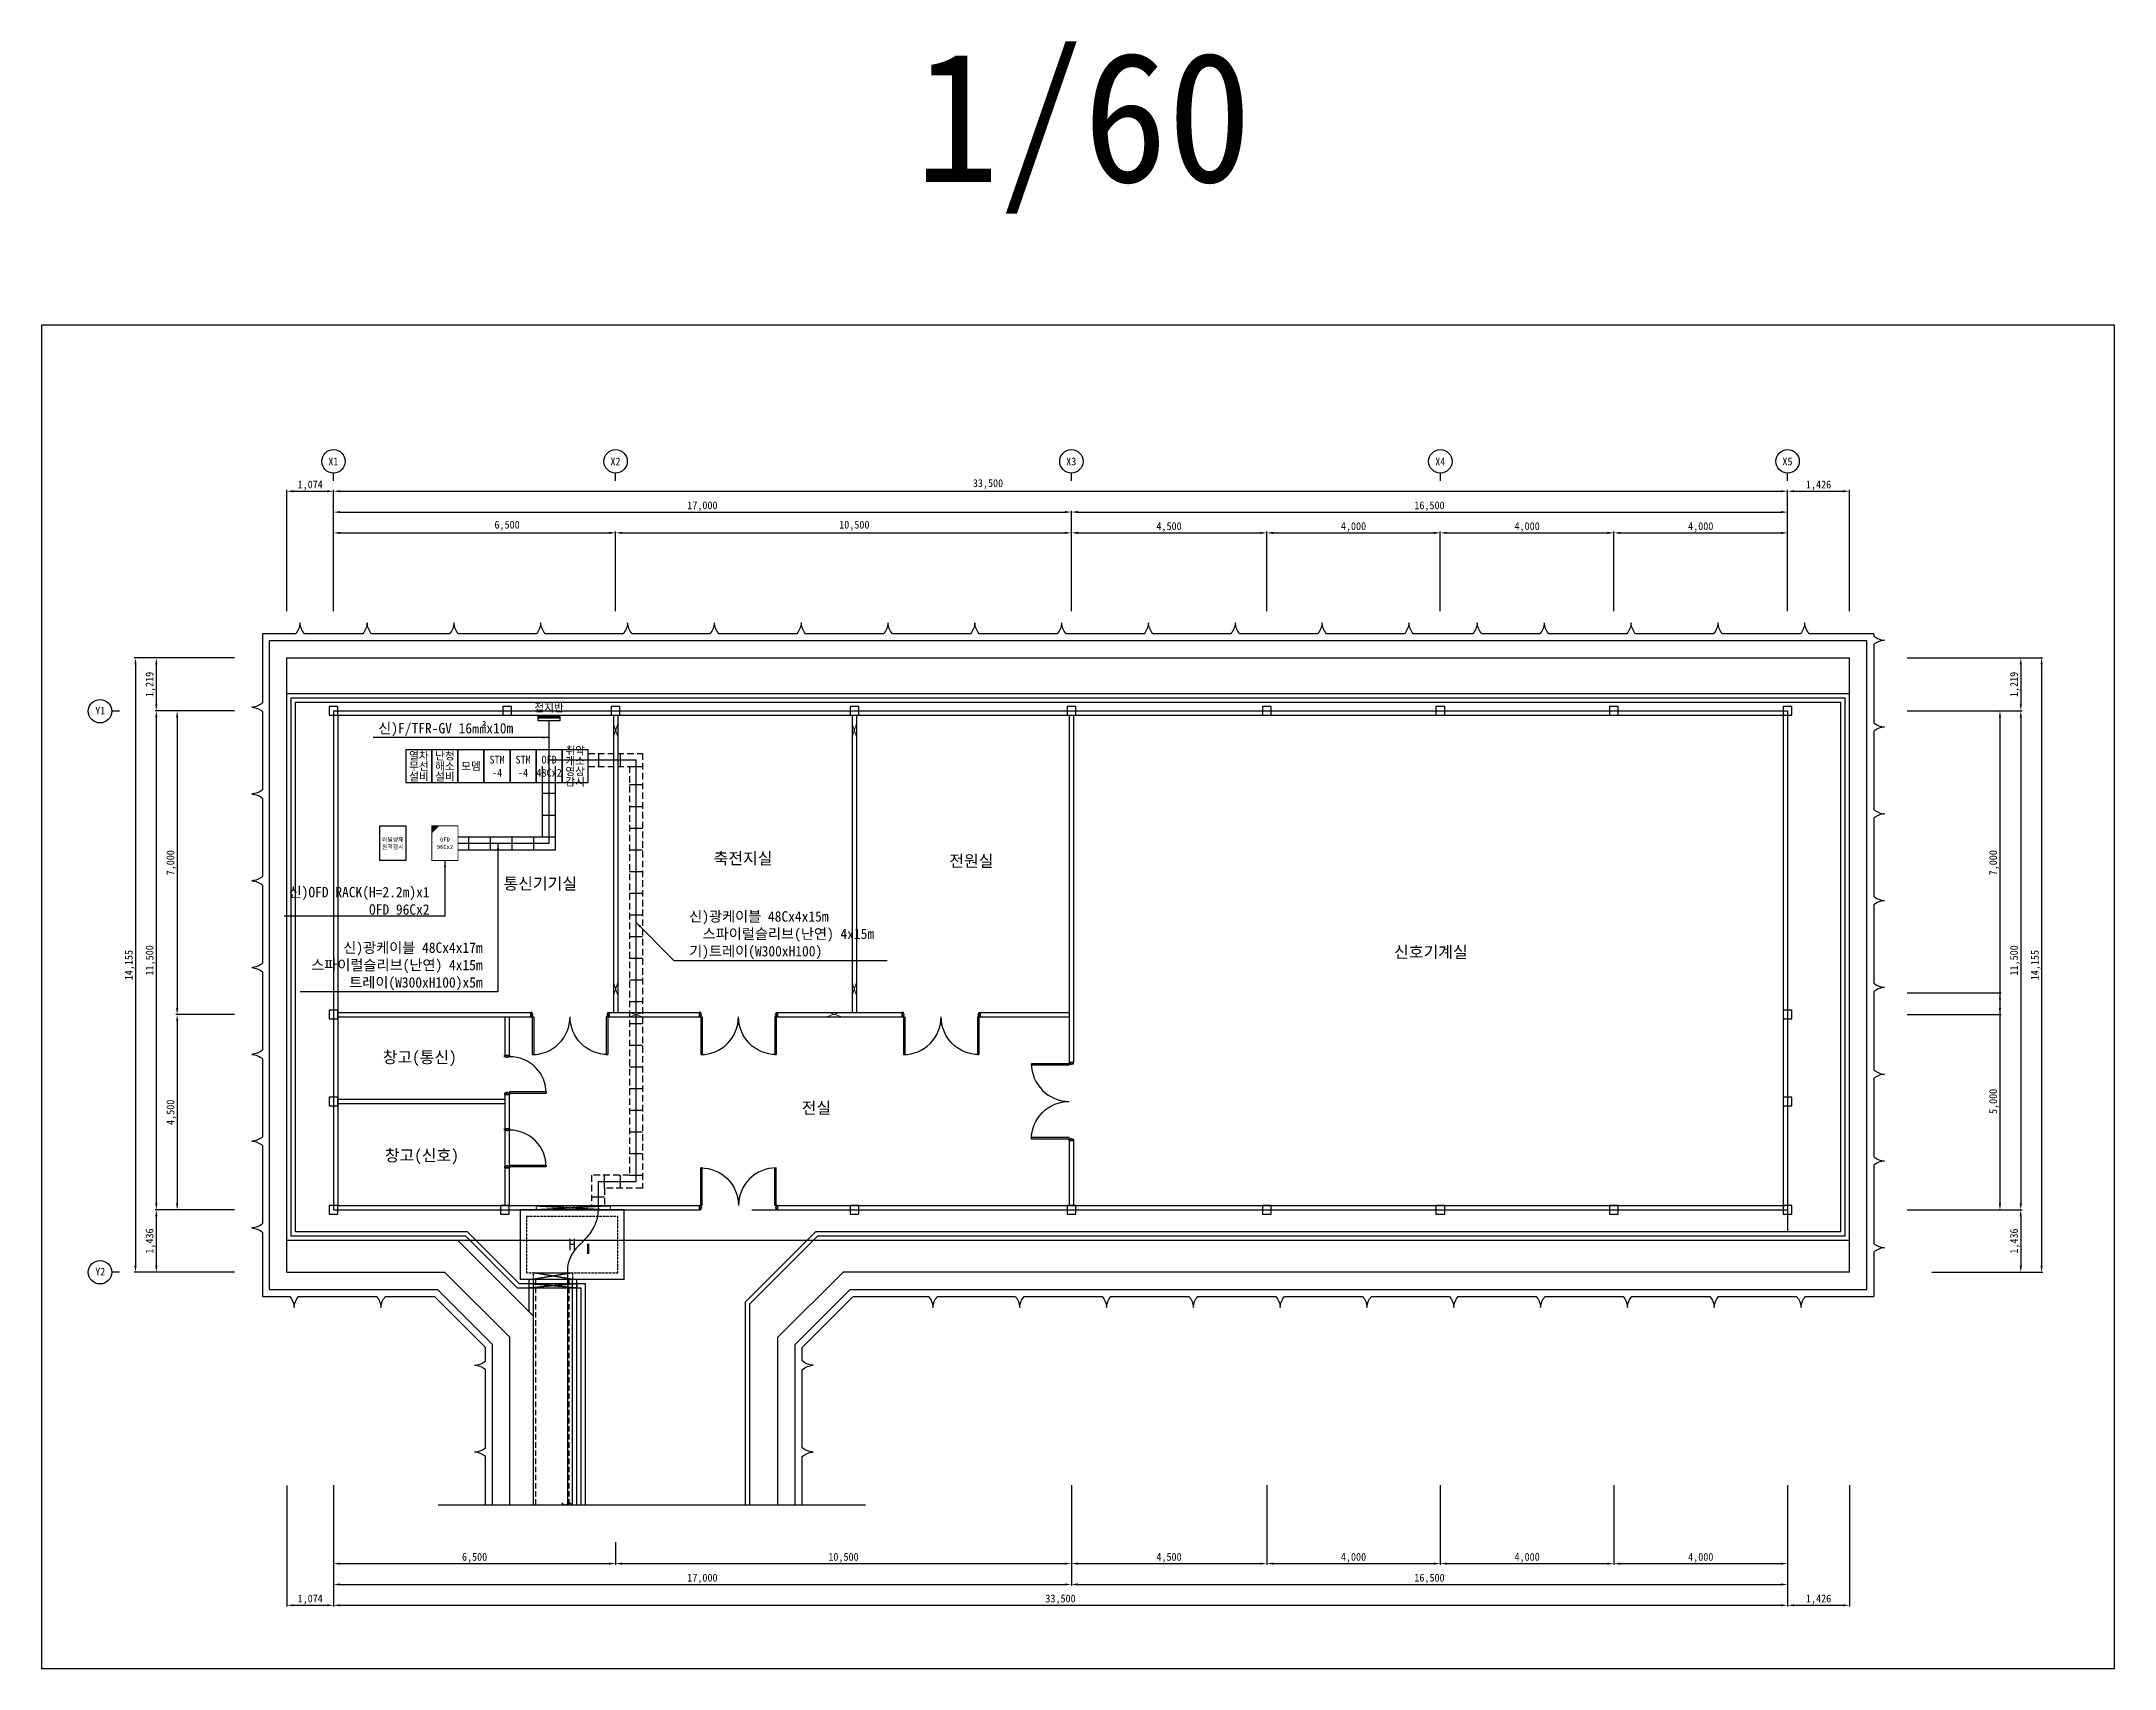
# Model space of a CAD drawing. Header units: millimetres. Extents: x 321905 to 369665, y -371322 to -333827.
import ezdxf
from ezdxf.enums import TextEntityAlignment as Align

# ---------------------------------------------------------------- set-up
doc = ezdxf.new("R2010")
doc.units = ezdxf.units.MM
doc.linetypes.add('HIDDEN', pattern=[0.375, 0.25, -0.125])
doc.linetypes.add('HIDDEN2', pattern=[0.1875, 0.125, -0.0625])
for name, color, linetype in [('TN-DIMS', 1, 'Continuous'), ('TN-GRND-EQPM', 3, 'Continuous'), ('TN-LEAL', 1, 'Continuous'), ('TN-LEAT', 3, 'Continuous'), ('TT-BASE', 253, 'Continuous'), ('TT-CABL', 4, 'Continuous'), ('TT-TRAY', 4, 'Continuous'), ('TZ-BASE', 253, 'Continuous'), ('TZ-LEAL', 1, 'Continuous'), ('TZ-LEAT', 3, 'Continuous'), ('TZ-LINE', 4, 'Continuous'), ('TZ-TEXT', 3, 'Continuous')]:
    doc.layers.add(name, color=color, linetype=linetype)
doc.layers.add('TX-PAPR', color=2, linetype='Continuous', plot=False)
doc.styles.get("Standard").update_dxf_attribs({"font": 'GulimChe.ttf'})
doc.dimstyles.new('D60', dxfattribs={"dimscale": 60, "dimtxt": 3, "dimasz": 2.5, "dimexe": 0.5, "dimexo": 0.5, "dimgap": 0.5, "dimtad": 1, "dimdec": 0, "dimzin": 1, "dimdsep": 46, "dimlunit": 6, "dimtxsty": 'Standard', "dimcen": 1, "dimclrd": 1, "dimclre": 1, "dimclrt": 3, "dimadec": 0, "dimazin": 0, "dimtfac": 1, "dimtdec": 0, "dimtix": 1, "dimtmove": 2, "dimatfit": 3, "dimfxl": 0, "dimtvp": 2, "dimlwd": -1, "dimlwe": -1, "dimarcsym": 0})

msp = doc.modelspace()

# ---------------------------------------------------------------- texts
at = {"layer": 'TN-LEAT'}
for s, p in [('X1', (328629.7, -343506.3, 11717.6)), ('X2', (335129.7, -343506.3, 11717.6)), ('X3', (345629.7, -343506.3, 11717.6)), ('X4', (354129.7, -343506.3, 11717.6)), ('X5', (362129.7, -343506.3, 11717.6)), ('Y1', (323259.7, -349246.2, 11717.6)), ('Y2', (323259.7, -362174.3, 23435.2))]:
    msp.add_text(s, height=179.75, dxfattribs=at).set_placement(p, align=Align.MIDDLE_CENTER)
at = {"layer": 'TT-TRAY', "insert": (332773.8, -349837.1), "char_height": 240, "attachment_point": 9}
msp.add_mtext('{\\C6;신)F/TFR-GV 16㎟x10m}', dxfattribs=at)
at = {"layer": 'TZ-BASE'}
for s, p in [('축전지실', (338067.8, -352652.3, 17576.4)), ('전원실', (343326.7, -352710.5, 17576.4)), ('통신기기실', (333395.9, -353233.6, 29294)), ('신호기계실', (353915.2, -354809.6, 29294)), ('창고(통신)', (330618.5, -357234.3, 17576.4)), ('전실', (339759.5, -358401.8, 17576.4)), ('창고(신호)', (330668.3, -359496, 17576.4)), ('H', (334132.4, -361553))]:
    msp.add_text(s, height=270, dxfattribs=at).set_placement(p, align=Align.MIDDLE_CENTER)
at = {"layer": 'TZ-LEAT', "char_height": 240}
for s, insert, attachment_point in [('{\\C6;신)OFD RACK(H=2.2m)x1\\P   OFD 96Cx2}', (330846.6, -353953.7), 9), ('{\\C6;신)광케이블 48Cx4x15m\\P\\pt480;  스파이럴슬리브(난연) 4x15m\\P}기)트레이(W300xH100)', (336826.7, -354974.2), 7), ('{\\C6;신)광케이블 48Cx4x17m\\P\\pt480;스파이럴슬리브(난연) 4x15m\\P   트레이(W300xH100)x5m}', (332069.2, -355693.8), 9)]:
    msp.add_mtext(s, dxfattribs=dict(at, insert=insert, attachment_point=attachment_point))
at = {"layer": 'TZ-TEXT'}
for s, height, p in [('1/60', 3000, (345908.5, -335567.8)), ('접지반', 180, (333599.3, -349183.2, -11717.6)), ('취약', 180, (334200.1, -350168)), ('무선', 180, (330600.1, -350528)), ('열차', 180, (330600.1, -350288)), ('해소', 180, (331200.1, -350528)), ('난청', 180, (331200.1, -350288)), ('모뎀', 180, (331800.1, -350528)), ('STM', 180, (332400.1, -350378)), ('STM', 180, (333000.1, -350378)), ('OFD', 180, (333600.1, -350378)), ('개소', 180, (334200.1, -350408)), ('영상', 180, (334200.1, -350648)), ('설비', 180, (330600.1, -350768)), ('설비', 180, (331200.1, -350768)), ('-4', 180, (332400.1, -350678)), ('-4', 180, (333000.1, -350678)), ('48Cx2', 180, (333600.1, -350678)), ('감시', 180, (334200.1, -350888)), ('원격감시', 96, (330000.1, -352387)), ('터널방재', 96, (330000.1, -352219)), ('96Cx2', 96, (331200.1, -352387)), ('OFD', 96, (331200.1, -352219))]:
    msp.add_text(s, height=height, dxfattribs=at).set_placement(p, align=Align.MIDDLE_CENTER)

# ---------------------------------------------------------------- blocks, each defined once
blk = doc.blocks.new('*D3')
at = {"layer": 'DEFPOINTS', "color": 0}
for p in [(364857, -349253, -11718), (364857, -360753, -11718), (367505, -360753)]:
    blk.add_point(p, dxfattribs=at)
at = {"layer": 'TN-DIMS', "color": 1}
for p, q in [((364887, -349253), (367535, -349253)), ((367505, -349403), (367505, -360603)), ((364887, -360753), (367535, -360753))]:
    blk.add_line(p, q, dxfattribs=at)
for points in [[(367480, -349403), (367530, -349403), (367505, -349253)], [(367480, -360603), (367530, -360603), (367505, -360753)]]:
    blk.add_solid(points, dxfattribs=at)
at = {"layer": 'TN-DIMS', "color": 3, "insert": (367371, -355003), "char_height": 180, "attachment_point": 5, "rotation": 90}
blk.add_mtext('{\\fGulimChe|b0|i0|c129|p0;11,500}', dxfattribs=at)
blk = doc.blocks.new('*D4')
at = {"layer": 'DEFPOINTS', "color": 0}
for p in [(326384, -349253, -11718), (324551, -360753), (326384, -360753, -11718)]:
    blk.add_point(p, dxfattribs=at)
at = {"layer": 'TN-DIMS', "color": 1}
for p, q in [((326354, -349253), (324521, -349253)), ((324551, -349403), (324551, -360603)), ((326354, -360753), (324521, -360753))]:
    blk.add_line(p, q, dxfattribs=at)
for points in [[(324526, -349403), (324576, -349403), (324551, -349253)], [(324526, -360603), (324576, -360603), (324551, -360753)]]:
    blk.add_solid(points, dxfattribs=at)
at = {"layer": 'TN-DIMS', "color": 3, "insert": (324418, -355003), "char_height": 180, "attachment_point": 5, "rotation": 90}
blk.add_mtext('{\\fGulimChe|b0|i0|c129|p0;11,500}', dxfattribs=at)
blk = doc.blocks.new('*D5')
at = {"layer": 'DEFPOINTS', "color": 0}
for p in [(335132, -345152), (328632, -346985, -11718), (335132, -346985, -11718)]:
    blk.add_point(p, dxfattribs=at)
at = {"layer": 'TN-DIMS', "color": 1}
for p, q in [((328632, -346955), (328632, -345122)), ((328782, -345152), (334982, -345152)), ((335132, -346955), (335132, -345122))]:
    blk.add_line(p, q, dxfattribs=at)
for points in [[(328782, -345127), (328782, -345177), (328632, -345152)], [(334982, -345127), (334982, -345177), (335132, -345152)]]:
    blk.add_solid(points, dxfattribs=at)
at = {"layer": 'TN-DIMS', "color": 3, "insert": (332632, -344985), "char_height": 180, "attachment_point": 5}
blk.add_mtext('{\\fGulimChe|b0|i0|c129|p0;6,500}', dxfattribs=at)
blk = doc.blocks.new('*D6')
at = {"layer": 'DEFPOINTS', "color": 0}
for p in [(345632, -345152), (335132, -346985, -11718), (345632, -346985, -11718)]:
    blk.add_point(p, dxfattribs=at)
at = {"layer": 'TN-DIMS', "color": 1}
for p, q in [((335132, -346955), (335132, -345122)), ((335282, -345152), (345482, -345152)), ((345632, -346955), (345632, -345122))]:
    blk.add_line(p, q, dxfattribs=at)
for points in [[(335282, -345127), (335282, -345177), (335132, -345152)], [(345482, -345127), (345482, -345177), (345632, -345152)]]:
    blk.add_solid(points, dxfattribs=at)
at = {"layer": 'TN-DIMS', "color": 3, "insert": (340632, -344985), "char_height": 180, "attachment_point": 5}
blk.add_mtext('{\\fGulimChe|b0|i0|c129|p0;10,500}', dxfattribs=at)
blk = doc.blocks.new('*D7')
at = {"layer": 'DEFPOINTS', "color": 0}
for p in [(345632, -344672), (328632, -346985, -11718), (345632, -346985, -11718)]:
    blk.add_point(p, dxfattribs=at)
at = {"layer": 'TN-DIMS', "color": 1}
for p, q in [((328632, -346955), (328632, -344642)), ((328782, -344672), (345482, -344672)), ((345632, -346955), (345632, -344642))]:
    blk.add_line(p, q, dxfattribs=at)
for points in [[(328782, -344647), (328782, -344697), (328632, -344672)], [(345482, -344647), (345482, -344697), (345632, -344672)]]:
    blk.add_solid(points, dxfattribs=at)
at = {"layer": 'TN-DIMS', "color": 3, "insert": (337132, -344539), "char_height": 180, "attachment_point": 5}
blk.add_mtext('{\\fGulimChe|b0|i0|c129|p0;17,000}', dxfattribs=at)
blk = doc.blocks.new('*D8')
at = {"layer": 'DEFPOINTS', "color": 0}
for p in [(362132, -344672), (345632, -346985, -11718), (362132, -346985, -11718)]:
    blk.add_point(p, dxfattribs=at)
at = {"layer": 'TN-DIMS', "color": 1}
for p, q in [((345632, -346955), (345632, -344642)), ((345782, -344672), (361982, -344672)), ((362132, -346955), (362132, -344642))]:
    blk.add_line(p, q, dxfattribs=at)
for points in [[(345782, -344647), (345782, -344697), (345632, -344672)], [(361982, -344647), (361982, -344697), (362132, -344672)]]:
    blk.add_solid(points, dxfattribs=at)
at = {"layer": 'TN-DIMS', "color": 3, "insert": (353882, -344539), "char_height": 180, "attachment_point": 5}
blk.add_mtext('{\\fGulimChe|b0|i0|c129|p0;16,500}', dxfattribs=at)
blk = doc.blocks.new('*D9')
at = {"layer": 'DEFPOINTS', "color": 0}
for p in [(328632, -344192), (327559, -346985, -11718), (328632, -346985)]:
    blk.add_point(p, dxfattribs=at)
at = {"layer": 'TN-DIMS', "color": 1}
for p, q in [((327559, -346955), (327559, -344162)), ((327709, -344192), (328482, -344192)), ((328632, -346955), (328632, -344162))]:
    blk.add_line(p, q, dxfattribs=at)
for points in [[(327709, -344167), (327709, -344217), (327559, -344192)], [(328482, -344167), (328482, -344217), (328632, -344192)]]:
    blk.add_solid(points, dxfattribs=at)
at = {"layer": 'TN-DIMS', "color": 3, "insert": (328096, -344059), "char_height": 180, "attachment_point": 5}
blk.add_mtext('{\\fGulimChe|b0|i0|c129|p0;1,074}', dxfattribs=at)
blk = doc.blocks.new('*D10')
at = {"layer": 'DEFPOINTS', "color": 0}
for p in [(362132, -344192), (328632, -346985), (362132, -346985, -11718)]:
    blk.add_point(p, dxfattribs=at)
at = {"layer": 'TN-DIMS', "color": 1}
for p, q in [((328632, -346955), (328632, -344162)), ((328782, -344192), (361982, -344192)), ((362132, -346955), (362132, -344162))]:
    blk.add_line(p, q, dxfattribs=at)
for points in [[(328782, -344167), (328782, -344217), (328632, -344192)], [(361982, -344167), (361982, -344217), (362132, -344192)]]:
    blk.add_solid(points, dxfattribs=at)
at = {"layer": 'TN-DIMS', "color": 3, "insert": (343711, -344029), "char_height": 180, "attachment_point": 5}
blk.add_mtext('{\\fGulimChe|b0|i0|c129|p0;33,500}', dxfattribs=at)
blk = doc.blocks.new('*D11')
at = {"layer": 'DEFPOINTS', "color": 0}
for p in [(363559, -344192), (362132, -346985, -11718), (363559, -346985, -11718)]:
    blk.add_point(p, dxfattribs=at)
at = {"layer": 'TN-DIMS', "color": 1}
for p, q in [((362132, -346955), (362132, -344162)), ((362282, -344192), (363409, -344192)), ((363559, -346955), (363559, -344162))]:
    blk.add_line(p, q, dxfattribs=at)
for points in [[(362282, -344167), (362282, -344217), (362132, -344192)], [(363409, -344167), (363409, -344217), (363559, -344192)]]:
    blk.add_solid(points, dxfattribs=at)
at = {"layer": 'TN-DIMS', "color": 3, "insert": (362846, -344059), "char_height": 180, "attachment_point": 5}
blk.add_mtext('{\\fGulimChe|b0|i0|c129|p0;1,426}', dxfattribs=at)
blk = doc.blocks.new('*D12')
at = {"layer": 'DEFPOINTS', "color": 0}
for p in [(328632, -367069, -11718), (335132, -368382), (335132, -368904)]:
    blk.add_point(p, dxfattribs=at)
at = {"layer": 'TN-DIMS', "color": 1}
for p, q in [((328632, -367099), (328632, -368934)), ((335132, -368412), (335132, -368934)), ((328782, -368904), (334982, -368904))]:
    blk.add_line(p, q, dxfattribs=at)
for points in [[(328782, -368879), (328782, -368929), (328632, -368904)], [(334982, -368879), (334982, -368929), (335132, -368904)]]:
    blk.add_solid(points, dxfattribs=at)
at = {"layer": 'TN-DIMS', "color": 3, "insert": (331882, -368771), "char_height": 180, "attachment_point": 5}
blk.add_mtext('{\\fGulimChe|b0|i0|c129|p0;6,500}', dxfattribs=at)
blk = doc.blocks.new('*D13')
at = {"layer": 'DEFPOINTS', "color": 0}
for p in [(345632, -367069, -11718), (335132, -368520), (345632, -368904)]:
    blk.add_point(p, dxfattribs=at)
at = {"layer": 'TN-DIMS', "color": 1}
for p, q in [((345632, -367099), (345632, -368934)), ((335132, -368550), (335132, -368934)), ((335282, -368904), (345482, -368904))]:
    blk.add_line(p, q, dxfattribs=at)
for points in [[(335282, -368879), (335282, -368929), (335132, -368904)], [(345482, -368879), (345482, -368929), (345632, -368904)]]:
    blk.add_solid(points, dxfattribs=at)
at = {"layer": 'TN-DIMS', "color": 3, "insert": (340382, -368771), "char_height": 180, "attachment_point": 5}
blk.add_mtext('{\\fGulimChe|b0|i0|c129|p0;10,500}', dxfattribs=at)
blk = doc.blocks.new('*D14')
at = {"layer": 'DEFPOINTS', "color": 0}
for p in [(328632, -367069, -11718), (345632, -367069, -11718), (345632, -369384)]:
    blk.add_point(p, dxfattribs=at)
at = {"layer": 'TN-DIMS', "color": 1}
for p, q in [((328632, -367099), (328632, -369414)), ((345632, -367099), (345632, -369414)), ((328782, -369384), (345482, -369384))]:
    blk.add_line(p, q, dxfattribs=at)
for points in [[(328782, -369359), (328782, -369409), (328632, -369384)], [(345482, -369359), (345482, -369409), (345632, -369384)]]:
    blk.add_solid(points, dxfattribs=at)
at = {"layer": 'TN-DIMS', "color": 3, "insert": (337132, -369251), "char_height": 180, "attachment_point": 5}
blk.add_mtext('{\\fGulimChe|b0|i0|c129|p0;17,000}', dxfattribs=at)
blk = doc.blocks.new('*D15')
at = {"layer": 'DEFPOINTS', "color": 0}
for p in [(345632, -367069, -11718), (362132, -367069, -11718), (362132, -369384)]:
    blk.add_point(p, dxfattribs=at)
at = {"layer": 'TN-DIMS', "color": 1}
for p, q in [((345632, -367099), (345632, -369414)), ((362132, -367099), (362132, -369414)), ((345782, -369384), (361982, -369384))]:
    blk.add_line(p, q, dxfattribs=at)
for points in [[(345782, -369359), (345782, -369409), (345632, -369384)], [(361982, -369359), (361982, -369409), (362132, -369384)]]:
    blk.add_solid(points, dxfattribs=at)
at = {"layer": 'TN-DIMS', "color": 3, "insert": (353882, -369251), "char_height": 180, "attachment_point": 5}
blk.add_mtext('{\\fGulimChe|b0|i0|c129|p0;16,500}', dxfattribs=at)
blk = doc.blocks.new('*D16')
at = {"layer": 'DEFPOINTS', "color": 0}
for p in [(327559, -367070, -11718), (328632, -367069, -11718), (328632, -369864)]:
    blk.add_point(p, dxfattribs=at)
at = {"layer": 'TN-DIMS', "color": 1}
for p, q in [((327559, -367100), (327559, -369894)), ((328632, -367099), (328632, -369894)), ((327709, -369864), (328482, -369864))]:
    blk.add_line(p, q, dxfattribs=at)
for points in [[(327709, -369839), (327709, -369889), (327559, -369864)], [(328482, -369839), (328482, -369889), (328632, -369864)]]:
    blk.add_solid(points, dxfattribs=at)
at = {"layer": 'TN-DIMS', "color": 3, "insert": (328096, -369731), "char_height": 180, "attachment_point": 5}
blk.add_mtext('{\\fGulimChe|b0|i0|c129|p0;1,074}', dxfattribs=at)
blk = doc.blocks.new('*D17')
at = {"layer": 'DEFPOINTS', "color": 0}
for p in [(328632, -367069, -11718), (362132, -367069, -11718), (362132, -369864)]:
    blk.add_point(p, dxfattribs=at)
at = {"layer": 'TN-DIMS', "color": 1}
for p, q in [((328632, -367099), (328632, -369894)), ((362132, -367099), (362132, -369894)), ((328782, -369864), (361982, -369864))]:
    blk.add_line(p, q, dxfattribs=at)
for points in [[(328782, -369839), (328782, -369889), (328632, -369864)], [(361982, -369839), (361982, -369889), (362132, -369864)]]:
    blk.add_solid(points, dxfattribs=at)
at = {"layer": 'TN-DIMS', "color": 3, "insert": (345382, -369731), "char_height": 180, "attachment_point": 5}
blk.add_mtext('{\\fGulimChe|b0|i0|c129|p0;33,500}', dxfattribs=at)
blk = doc.blocks.new('*D18')
at = {"layer": 'DEFPOINTS', "color": 0}
for p in [(362132, -367069, -11718), (363559, -367069, -11718), (363559, -369864)]:
    blk.add_point(p, dxfattribs=at)
at = {"layer": 'TN-DIMS', "color": 1}
for p, q in [((362132, -367099), (362132, -369894)), ((363559, -367099), (363559, -369894)), ((362282, -369864), (363409, -369864))]:
    blk.add_line(p, q, dxfattribs=at)
for points in [[(362282, -369839), (362282, -369889), (362132, -369864)], [(363409, -369839), (363409, -369889), (363559, -369864)]]:
    blk.add_solid(points, dxfattribs=at)
at = {"layer": 'TN-DIMS', "color": 3, "insert": (362846, -369731), "char_height": 180, "attachment_point": 5}
blk.add_mtext('{\\fGulimChe|b0|i0|c129|p0;1,426}', dxfattribs=at)
blk = doc.blocks.new('*D19')
at = {"layer": 'DEFPOINTS', "color": 0}
for p in [(364857, -349253, -11718), (364857, -356253, -11718), (367025, -356253)]:
    blk.add_point(p, dxfattribs=at)
at = {"layer": 'TN-DIMS', "color": 1}
for p, q in [((364887, -349253), (367055, -349253)), ((367025, -349403), (367025, -356103)), ((364887, -356253), (367055, -356253))]:
    blk.add_line(p, q, dxfattribs=at)
for points in [[(367000, -349403), (367050, -349403), (367025, -349253)], [(367000, -356103), (367050, -356103), (367025, -356253)]]:
    blk.add_solid(points, dxfattribs=at)
at = {"layer": 'TN-DIMS', "color": 3, "insert": (366891, -352753), "char_height": 180, "attachment_point": 5, "rotation": 90}
blk.add_mtext('{\\fGulimChe|b0|i0|c129|p0;7,000}', dxfattribs=at)
blk = doc.blocks.new('*D20')
at = {"layer": 'DEFPOINTS', "color": 0}
for p in [(364857, -355753, -11718), (364857, -360753, -11718), (367025, -360753)]:
    blk.add_point(p, dxfattribs=at)
at = {"layer": 'TN-DIMS', "color": 1}
for p, q in [((364887, -355753), (367055, -355753)), ((367025, -355903), (367025, -360603)), ((364887, -360753), (367055, -360753))]:
    blk.add_line(p, q, dxfattribs=at)
for points in [[(367000, -355903), (367050, -355903), (367025, -355753)], [(367000, -360603), (367050, -360603), (367025, -360753)]]:
    blk.add_solid(points, dxfattribs=at)
at = {"layer": 'TN-DIMS', "color": 3, "insert": (366891, -358253), "char_height": 180, "attachment_point": 5, "rotation": 90}
blk.add_mtext('{\\fGulimChe|b0|i0|c129|p0;5,000}', dxfattribs=at)
blk = doc.blocks.new('*D21')
at = {"layer": 'DEFPOINTS', "color": 0}
for p in [(326384, -349253, -11718), (325031, -356253), (326384, -356253, -11718)]:
    blk.add_point(p, dxfattribs=at)
at = {"layer": 'TN-DIMS', "color": 1}
for p, q in [((326354, -349253), (325001, -349253)), ((325031, -349403), (325031, -356103)), ((326354, -356253), (325001, -356253))]:
    blk.add_line(p, q, dxfattribs=at)
for points in [[(325006, -349403), (325056, -349403), (325031, -349253)], [(325006, -356103), (325056, -356103), (325031, -356253)]]:
    blk.add_solid(points, dxfattribs=at)
at = {"layer": 'TN-DIMS', "color": 3, "insert": (324898, -352753), "char_height": 180, "attachment_point": 5, "rotation": 90}
blk.add_mtext('{\\fGulimChe|b0|i0|c129|p0;7,000}', dxfattribs=at)
blk = doc.blocks.new('*D22')
at = {"layer": 'DEFPOINTS', "color": 0}
for p in [(326384, -356253, -11718), (325031, -360753), (326384, -360753, -11718)]:
    blk.add_point(p, dxfattribs=at)
at = {"layer": 'TN-DIMS', "color": 1}
for p, q in [((326354, -356253), (325001, -356253)), ((325031, -356403), (325031, -360603)), ((326354, -360753), (325001, -360753))]:
    blk.add_line(p, q, dxfattribs=at)
for points in [[(325006, -356403), (325056, -356403), (325031, -356253)], [(325006, -360603), (325056, -360603), (325031, -360753)]]:
    blk.add_solid(points, dxfattribs=at)
at = {"layer": 'TN-DIMS', "color": 3, "insert": (324898, -358503), "char_height": 180, "attachment_point": 5, "rotation": 90}
blk.add_mtext('{\\fGulimChe|b0|i0|c129|p0;4,500}', dxfattribs=at)
blk = doc.blocks.new('*D23')
at = {"layer": 'DEFPOINTS', "color": 0}
for p in [(326384, -348034, -23435), (324551, -349253), (326384, -349253, -11718)]:
    blk.add_point(p, dxfattribs=at)
at = {"layer": 'TN-DIMS', "color": 1}
for p, q in [((326354, -348034), (324521, -348034)), ((324551, -348184), (324551, -349103)), ((326354, -349253), (324521, -349253))]:
    blk.add_line(p, q, dxfattribs=at)
for points in [[(324526, -348184), (324576, -348184), (324551, -348034)], [(324526, -349103), (324576, -349103), (324551, -349253)]]:
    blk.add_solid(points, dxfattribs=at)
at = {"layer": 'TN-DIMS', "color": 3, "insert": (324418, -348644), "char_height": 180, "attachment_point": 5, "rotation": 90}
blk.add_mtext('{\\fGulimChe|b0|i0|c129|p0;1,219}', dxfattribs=at)
blk = doc.blocks.new('*D24')
at = {"layer": 'DEFPOINTS', "color": 0}
for p in [(326384, -360753, -11718), (324551, -362189), (326384, -362189, -23435)]:
    blk.add_point(p, dxfattribs=at)
at = {"layer": 'TN-DIMS', "color": 1}
for p, q in [((326354, -360753), (324521, -360753)), ((324551, -360903), (324551, -362039)), ((326354, -362189), (324521, -362189))]:
    blk.add_line(p, q, dxfattribs=at)
for points in [[(324526, -360903), (324576, -360903), (324551, -360753)], [(324526, -362039), (324576, -362039), (324551, -362189)]]:
    blk.add_solid(points, dxfattribs=at)
at = {"layer": 'TN-DIMS', "color": 3, "insert": (324418, -361471), "char_height": 180, "attachment_point": 5, "rotation": 90}
blk.add_mtext('{\\fGulimChe|b0|i0|c129|p0;1,436}', dxfattribs=at)
blk = doc.blocks.new('*D27')
at = {"layer": 'DEFPOINTS', "color": 0}
for p in [(326384, -348034, -23435), (324071, -362189), (326384, -362189, -23435)]:
    blk.add_point(p, dxfattribs=at)
at = {"layer": 'TN-DIMS', "color": 1}
for p, q in [((326354, -348034), (324041, -348034)), ((324071, -348184), (324071, -362039)), ((326354, -362189), (324041, -362189))]:
    blk.add_line(p, q, dxfattribs=at)
for points in [[(324046, -348184), (324096, -348184), (324071, -348034)], [(324046, -362039), (324096, -362039), (324071, -362189)]]:
    blk.add_solid(points, dxfattribs=at)
at = {"layer": 'TN-DIMS', "color": 3, "insert": (323938, -355112), "char_height": 180, "attachment_point": 5, "rotation": 90}
blk.add_mtext('{\\fGulimChe|b0|i0|c129|p0;14,155}', dxfattribs=at)
blk = doc.blocks.new('*D28')
at = {"layer": 'DEFPOINTS', "color": 0}
for p in [(364857, -348034, -11718), (364857, -349253, -11718), (367505, -349253)]:
    blk.add_point(p, dxfattribs=at)
at = {"layer": 'TN-DIMS', "color": 1}
for p, q in [((364887, -348034), (367535, -348034)), ((367505, -348184), (367505, -349103)), ((364887, -349253), (367535, -349253))]:
    blk.add_line(p, q, dxfattribs=at)
for points in [[(367480, -348184), (367530, -348184), (367505, -348034)], [(367480, -349103), (367530, -349103), (367505, -349253)]]:
    blk.add_solid(points, dxfattribs=at)
at = {"layer": 'TN-DIMS', "color": 3, "insert": (367371, -348644), "char_height": 180, "attachment_point": 5, "rotation": 90}
blk.add_mtext('{\\fGulimChe|b0|i0|c129|p0;1,219}', dxfattribs=at)
blk = doc.blocks.new('*D29')
at = {"layer": 'DEFPOINTS', "color": 0}
for p in [(364857, -360753, -11718), (365426, -362189, -11718), (367505, -362189)]:
    blk.add_point(p, dxfattribs=at)
at = {"layer": 'TN-DIMS', "color": 1}
for p, q in [((364887, -360753), (367535, -360753)), ((367505, -360903), (367505, -362039)), ((365456, -362189), (367535, -362189))]:
    blk.add_line(p, q, dxfattribs=at)
for points in [[(367480, -360903), (367530, -360903), (367505, -360753)], [(367480, -362039), (367530, -362039), (367505, -362189)]]:
    blk.add_solid(points, dxfattribs=at)
at = {"layer": 'TN-DIMS', "color": 3, "insert": (367371, -361471), "char_height": 180, "attachment_point": 5, "rotation": 90}
blk.add_mtext('{\\fGulimChe|b0|i0|c129|p0;1,436}', dxfattribs=at)
blk = doc.blocks.new('*D30')
at = {"layer": 'DEFPOINTS', "color": 0}
for p in [(364857, -348034, -11718), (365426, -362189, -23435), (367985, -362189)]:
    blk.add_point(p, dxfattribs=at)
at = {"layer": 'TN-DIMS', "color": 1}
for p, q in [((364887, -348034), (368015, -348034)), ((367985, -348184), (367985, -362039)), ((365456, -362189), (368015, -362189))]:
    blk.add_line(p, q, dxfattribs=at)
for points in [[(367960, -348184), (368010, -348184), (367985, -348034)], [(367960, -362039), (368010, -362039), (367985, -362189)]]:
    blk.add_solid(points, dxfattribs=at)
at = {"layer": 'TN-DIMS', "color": 3, "insert": (367851, -355112), "char_height": 180, "attachment_point": 5, "rotation": 90}
blk.add_mtext('{\\fGulimChe|b0|i0|c129|p0;14,155}', dxfattribs=at)
blk = doc.blocks.new('*D31')
at = {"layer": 'DEFPOINTS', "color": 0}
for p in [(350132, -345152), (345632, -346985, -11718), (350132, -346985, -11718)]:
    blk.add_point(p, dxfattribs=at)
at = {"layer": 'TN-DIMS', "color": 1}
for p, q in [((345632, -346955), (345632, -345122)), ((345782, -345152), (349982, -345152)), ((350132, -346955), (350132, -345122))]:
    blk.add_line(p, q, dxfattribs=at)
for points in [[(345782, -345127), (345782, -345177), (345632, -345152)], [(349982, -345127), (349982, -345177), (350132, -345152)]]:
    blk.add_solid(points, dxfattribs=at)
at = {"layer": 'TN-DIMS', "color": 3, "insert": (347882, -345019), "char_height": 180, "attachment_point": 5}
blk.add_mtext('{\\fGulimChe|b0|i0|c129|p0;4,500}', dxfattribs=at)
blk = doc.blocks.new('*D32')
at = {"layer": 'DEFPOINTS', "color": 0}
for p in [(354132, -345152), (350132, -346985, -11718), (354132, -346985, -11718)]:
    blk.add_point(p, dxfattribs=at)
at = {"layer": 'TN-DIMS', "color": 1}
for p, q in [((350132, -346955), (350132, -345122)), ((350282, -345152), (353982, -345152)), ((354132, -346955), (354132, -345122))]:
    blk.add_line(p, q, dxfattribs=at)
for points in [[(350282, -345127), (350282, -345177), (350132, -345152)], [(353982, -345127), (353982, -345177), (354132, -345152)]]:
    blk.add_solid(points, dxfattribs=at)
at = {"layer": 'TN-DIMS', "color": 3, "insert": (352132, -345019), "char_height": 180, "attachment_point": 5}
blk.add_mtext('{\\fGulimChe|b0|i0|c129|p0;4,000}', dxfattribs=at)
blk = doc.blocks.new('*D33')
at = {"layer": 'DEFPOINTS', "color": 0}
for p in [(358132, -345152), (354132, -346985, -11718), (358132, -346985, -11718)]:
    blk.add_point(p, dxfattribs=at)
at = {"layer": 'TN-DIMS', "color": 1}
for p, q in [((354132, -346955), (354132, -345122)), ((354282, -345152), (357982, -345152)), ((358132, -346955), (358132, -345122))]:
    blk.add_line(p, q, dxfattribs=at)
for points in [[(354282, -345127), (354282, -345177), (354132, -345152)], [(357982, -345127), (357982, -345177), (358132, -345152)]]:
    blk.add_solid(points, dxfattribs=at)
at = {"layer": 'TN-DIMS', "color": 3, "insert": (356132, -345019), "char_height": 180, "attachment_point": 5}
blk.add_mtext('{\\fGulimChe|b0|i0|c129|p0;4,000}', dxfattribs=at)
blk = doc.blocks.new('*D34')
at = {"layer": 'DEFPOINTS', "color": 0}
for p in [(345632, -367069, -11718), (350132, -367069, -11718), (350132, -368904)]:
    blk.add_point(p, dxfattribs=at)
at = {"layer": 'TN-DIMS', "color": 1}
for p, q in [((345632, -367099), (345632, -368934)), ((350132, -367099), (350132, -368934)), ((345782, -368904), (349982, -368904))]:
    blk.add_line(p, q, dxfattribs=at)
for points in [[(345782, -368879), (345782, -368929), (345632, -368904)], [(349982, -368879), (349982, -368929), (350132, -368904)]]:
    blk.add_solid(points, dxfattribs=at)
at = {"layer": 'TN-DIMS', "color": 3, "insert": (347882, -368771), "char_height": 180, "attachment_point": 5}
blk.add_mtext('{\\fGulimChe|b0|i0|c129|p0;4,500}', dxfattribs=at)
blk = doc.blocks.new('*D35')
at = {"layer": 'DEFPOINTS', "color": 0}
for p in [(350132, -367069, -11718), (354132, -367069, -11718), (354132, -368904)]:
    blk.add_point(p, dxfattribs=at)
at = {"layer": 'TN-DIMS', "color": 1}
for p, q in [((350132, -367099), (350132, -368934)), ((354132, -367099), (354132, -368934)), ((350282, -368904), (353982, -368904))]:
    blk.add_line(p, q, dxfattribs=at)
for points in [[(350282, -368879), (350282, -368929), (350132, -368904)], [(353982, -368879), (353982, -368929), (354132, -368904)]]:
    blk.add_solid(points, dxfattribs=at)
at = {"layer": 'TN-DIMS', "color": 3, "insert": (352132, -368771), "char_height": 180, "attachment_point": 5}
blk.add_mtext('{\\fGulimChe|b0|i0|c129|p0;4,000}', dxfattribs=at)
blk = doc.blocks.new('*D36')
at = {"layer": 'DEFPOINTS', "color": 0}
for p in [(354132, -367069, -11718), (358132, -367069, -11718), (358132, -368904)]:
    blk.add_point(p, dxfattribs=at)
at = {"layer": 'TN-DIMS', "color": 1}
for p, q in [((354132, -367099), (354132, -368934)), ((358132, -367099), (358132, -368934)), ((354282, -368904), (357982, -368904))]:
    blk.add_line(p, q, dxfattribs=at)
for points in [[(354282, -368879), (354282, -368929), (354132, -368904)], [(357982, -368879), (357982, -368929), (358132, -368904)]]:
    blk.add_solid(points, dxfattribs=at)
at = {"layer": 'TN-DIMS', "color": 3, "insert": (356132, -368771), "char_height": 180, "attachment_point": 5}
blk.add_mtext('{\\fGulimChe|b0|i0|c129|p0;4,000}', dxfattribs=at)
blk = doc.blocks.new('*D25')
at = {"layer": 'DEFPOINTS', "color": 0}
for p in [(362132, -345152), (358132, -346985, -11718), (362132, -346985, -11718)]:
    blk.add_point(p, dxfattribs=at)
at = {"layer": 'TN-DIMS', "color": 1}
for p, q in [((358132, -346955), (358132, -345122)), ((358282, -345152), (361982, -345152)), ((362132, -346955), (362132, -345122))]:
    blk.add_line(p, q, dxfattribs=at)
for points in [[(358282, -345127), (358282, -345177), (358132, -345152)], [(361982, -345127), (361982, -345177), (362132, -345152)]]:
    blk.add_solid(points, dxfattribs=at)
at = {"layer": 'TN-DIMS', "color": 3, "insert": (360132, -345019), "char_height": 180, "attachment_point": 5}
blk.add_mtext('{\\fGulimChe|b0|i0|c129|p0;4,000}', dxfattribs=at)
blk = doc.blocks.new('*D26')
at = {"layer": 'DEFPOINTS', "color": 0}
for p in [(358132, -367069, -11718), (362132, -367069, -11718), (362132, -368904)]:
    blk.add_point(p, dxfattribs=at)
at = {"layer": 'TN-DIMS', "color": 1}
for p, q in [((358132, -367099), (358132, -368934)), ((362132, -367099), (362132, -368934)), ((358282, -368904), (361982, -368904))]:
    blk.add_line(p, q, dxfattribs=at)
for points in [[(358282, -368879), (358282, -368929), (358132, -368904)], [(361982, -368879), (361982, -368929), (362132, -368904)]]:
    blk.add_solid(points, dxfattribs=at)
at = {"layer": 'TN-DIMS', "color": 3, "insert": (360132, -368771), "char_height": 180, "attachment_point": 5}
blk.add_mtext('{\\fGulimChe|b0|i0|c129|p0;4,000}', dxfattribs=at)

# ---------------------------------------------------------------- dimensions: what is measured, and where the dimension line sits
at = {"layer": 'TN-DIMS'}
for base, p1, p2, picture, middle in [((328632.4, -344192.3, 11717.6), (327558.8, -346985.5), (328632.4, -346985.5, 11717.6), '*D9', (328095.6, -344058.9, 11717.6)), ((363558.8, -344192.3, 11717.6), (362132.4, -346985.5), (363558.8, -346985.2), '*D11', (362845.6, -344058.9, 11717.6)), ((345632.4, -344672.3, 11717.6), (328632.4, -346985.5), (345632.4, -346985.5), '*D7', (337132.4, -344538.9, 11717.6)), ((362132.4, -344672.3, 11717.6), (345632.4, -346985.5), (362132.4, -346985.5), '*D8', (353882.4, -344538.9, 11717.6)), ((350132.4, -345152.3, 11717.6), (345632.4, -346985.5), (350132.4, -346985.5), '*D31', (347882.4, -345018.9, 11717.6)), ((354132.4, -345152.3, 11717.6), (350132.4, -346985.5), (354132.4, -346985.5), '*D32', (352132.4, -345018.9, 11717.6)), ((358132.4, -345152.3, 11717.6), (354132.4, -346985.5), (358132.4, -346985.5), '*D33', (356132.4, -345018.9, 11717.6)), ((362132.4, -345152.3, 11717.6), (358132.4, -346985.5), (362132.4, -346985.5), '*D25', (360132.4, -345018.9, 11717.6)), ((328632.4, -369864.5, 11717.6), (327558.8, -367069.8), (328632.4, -367069.5), '*D16', (328095.6, -369731.1, 11717.6)), ((335132.4, -368904.5, 11717.6), (328632.4, -367069.5), (335132.4, -368381.9, 11717.6), '*D12', (331882.4, -368771.2, 11717.6)), ((345632.4, -369384.5, 11717.6), (328632.4, -367069.5), (345632.4, -367069.5), '*D14', (337132.4, -369251.1, 11717.6)), ((362132.4, -369864.5, 11717.6), (328632.4, -367069.5), (362132.4, -367069.5), '*D17', (345382.4, -369731.2, 11717.6)), ((345632.4, -368904.5, 11717.6), (335132.4, -368519.7, 11717.6), (345632.4, -367069.5), '*D13', (340382.4, -368771.1, 11717.6)), ((362132.4, -369384.5, 11717.6), (345632.4, -367069.5), (362132.4, -367069.5), '*D15', (353882.4, -369251.1, 11717.6)), ((350132.4, -368904.5, 11717.6), (345632.4, -367069.5), (350132.4, -367069.5), '*D34', (347882.4, -368771.1, 11717.6)), ((354132.4, -368904.5, 11717.6), (350132.4, -367069.5), (354132.4, -367069.5), '*D35', (352132.4, -368771.1, 11717.6)), ((358132.4, -368904.5, 11717.6), (354132.4, -367069.5), (358132.4, -367069.5), '*D36', (356132.4, -368771.1, 11717.6)), ((362132.4, -368904.5, 11717.6), (358132.4, -367069.5), (362132.4, -367069.5), '*D26', (360132.4, -368771.1, 11717.6)), ((363558.8, -369864.5, 11717.6), (362132.4, -367069.5), (363558.8, -367069.5), '*D18', (362845.6, -369731.1, 11717.6))]:
    dim = msp.add_linear_dim(base=base, p1=p1, p2=p2, text='{\\fGulimChe|b0|i0|c129|p0;<>}', dimstyle='D60', dxfattribs=at)
    dim.commit()
    dim.dimension.update_dxf_attribs({"geometry": picture, "text_midpoint": middle})
for base, p1, p2, picture, middle in [((362132.4, -344192.3, 11717.6), (328632.4, -346985.5, 11717.6), (362132.4, -346985.5), '*D10', (343710.8, -344029.1, 11717.6)), ((335132.4, -345152.3, 11717.6), (328632.4, -346985.5), (335132.4, -346985.5), '*D5', (332632.4, -344985.2, 11717.6)), ((345632.4, -345152.3, 11717.6), (335132.4, -346985.5), (345632.4, -346985.5), '*D6', (340632.4, -344985.2, 11717.6))]:
    dim = msp.add_linear_dim(base=base, p1=p1, p2=p2, text='{\\fGulimChe|b0|i0|c129|p0;<>}', dimstyle='D60', dxfattribs=at)
    dim.commit()
    dim.dimension.update_dxf_attribs({"geometry": picture, "text_midpoint": middle, "dimtype": 160})
for base, p1, p2, picture, middle in [((324071, -362189, 11717.6), (326384.5, -348034.2, -11717.6), (326384.5, -362189, -11717.6), '*D27', (323937.6, -355111.6, 11717.6)), ((324551, -349253, 11717.6), (326384.5, -348034.2, -11717.6), (326384.5, -349253), '*D23', (324417.6, -348643.6, 11717.6)), ((367504.8, -349253), (364857.1, -348034.2, -11717.6), (364857.1, -349253, -11717.6), '*D28', (367371.3, -348643.6)), ((367984.8, -362189, 11717.6), (364857.1, -348034.2), (365426.5, -362189, -11717.6), '*D30', (367851.3, -355111.6, 11717.6)), ((324551, -360753, 11717.6), (326384.5, -349253), (326384.5, -360753), '*D4', (324417.6, -355003, 11717.6)), ((325031, -356253, 11717.6), (326384.5, -349253), (326384.5, -356253), '*D21', (324897.7, -352753, 11717.6)), ((367504.8, -360753, 11717.6), (364857.1, -349253), (364857.1, -360753), '*D3', (367371.3, -355003, 11717.6)), ((367024.8, -356253, 11717.6), (364857.1, -349253), (364857.1, -356253), '*D19', (366891.5, -352753, 11717.6)), ((367024.8, -360753, 11717.6), (364857.1, -355753), (364857.1, -360753), '*D20', (366891.5, -358253, 11717.6)), ((325031, -360753, 11717.6), (326384.5, -356253), (326384.5, -360753), '*D22', (324897.6, -358503, 11717.6)), ((324551, -362189, 11717.6), (326384.5, -360753), (326384.5, -362189, -11717.6), '*D24', (324417.6, -361471, 11717.6)), ((367504.8, -362189, 11717.6), (364857.1, -360753), (365426.5, -362189), '*D29', (367371.3, -361471, 11717.6))]:
    dim = msp.add_linear_dim(base=base, p1=p1, p2=p2, angle=90, text='{\\fGulimChe|b0|i0|c129|p0;<>}', dimstyle='D60', dxfattribs=at)
    dim.commit()
    dim.dimension.update_dxf_attribs({"geometry": picture, "text_midpoint": middle})

# ---------------------------------------------------------------- hatches: boundary and pattern name
at = {"layer": 'TN-GRND-EQPM'}
h = msp.add_hatch(color=256, dxfattribs=at)
h.dxf.hatch_style = 1
h.paths.add_polyline_path([(333849.3, -349354), (333349.3, -349354), (333349.3, -349416.5), (333849.3, -349416.5)])
at = {"layer": 'TZ-LINE'}
h = msp.add_hatch(color=256, dxfattribs=at)
h.dxf.hatch_style = 1
h.paths.add_polyline_path([(331056.9, -351903), (330900.1, -351903), (330900.1, -352059.7)])

# ---------------------------------------------------------------- linework, layer by layer
at = {"layer": 'TN-GRND-EQPM', "elevation": -11717.6}
msp.add_lwpolyline([(333849.3, -349479), (333349.3, -349479), (333349.3, -349354), (333849.3, -349354)], close=True, dxfattribs=at)
msp.add_lwpolyline([(333349.3, -349416.5), (333849.3, -349416.5)], dxfattribs=at)
at = {"layer": 'TN-LEAL'}
for p, q in [((328632.4, -343952.1, 11717.6), (328632.4, -343772.3, 11717.6)), ((335132.4, -343952.1, 11717.6), (335132.4, -343772.3, 11717.6)), ((345632.4, -343952.1, 11717.6), (345632.4, -343772.3, 11717.6)), ((354132.4, -343952.1, 11717.6), (354132.4, -343772.3, 11717.6)), ((362132.4, -343952.1, 11717.6), (362132.4, -343772.3, 11717.6)), ((323703.6, -349260.9, 11717.6), (323523.8, -349260.9, 11717.6)), ((323703.6, -362189, 23435.2), (323523.8, -362189, 23435.2))]:
    msp.add_line(p, q, dxfattribs=at)
for centre in [(328632.4, -343502.7, 11717.6), (335132.4, -343502.7, 11717.6), (345632.4, -343502.7, 11717.6), (354132.4, -343502.7, 11717.6), (362132.4, -343502.7, 11717.6), (323254.2, -349260.9, 11717.6), (323254.2, -362189, 23435.2)]:
    msp.add_circle(centre, 269.6, dxfattribs=at)
at = {"layer": 'TT-BASE', "elevation": 0}
for points in [[(330300.1, -350903), (330900.1, -350903), (330900.1, -350153), (330300.1, -350153)], [(330900.1, -350903), (331500.1, -350903), (331500.1, -350153), (330900.1, -350153)], [(331500.1, -350903), (332100.1, -350903), (332100.1, -350153), (331500.1, -350153)], [(332100.1, -350903), (332700.1, -350903), (332700.1, -350153), (332100.1, -350153)], [(332700.1, -350903), (333300.1, -350903), (333300.1, -350153), (332700.1, -350153)], [(333300.1, -350903), (333900.1, -350903), (333900.1, -350153), (333300.1, -350153)], [(333900.1, -350903), (334500.1, -350903), (334500.1, -350153), (333900.1, -350153)], [(330300.1, -351903), (330300.1, -352703), (329700.1, -352703), (329700.1, -351903)]]:
    msp.add_lwpolyline(points, close=True, dxfattribs=at)
at = {"layer": 'TT-CABL', "ltscale": 0.6}
for points in [[(333600.1, -350382.9), (333600.1, -349479)], [(331500.1, -352303), (333600.1, -352303), (333600.1, -350382.9), (335598.4, -350382.9), (335598.4, -360103.5), (334730, -360103.5), (334730, -360653)]]:
    msp.add_lwpolyline(points, dxfattribs=at)
msp.add_lwpolyline([(334730, -360653, -0.1822277), (334529.9, -361308.6, -0.0425832), (334280.9, -361579.3, 0.1012484), (334092.7, -361839.2, 0.0715643), (334023.4, -362078.4), (334023.4, -367526.9)], format="xyb", dxfattribs=at)
at = {"layer": 'TT-CABL'}
msp.add_spline([(333891.4, -367499.8), (333968.1, -367552.9), (334074.2, -367505.7), (334139, -367558.8)], degree=3, dxfattribs=at)
at = {"layer": 'TT-TRAY', "ltscale": 1200}
for points in [[(331500.1, -352153), (333450.1, -352153), (333450.1, -350528)], [(331500.1, -352453), (333750.1, -352453), (333750.1, -350528)], [(333450.1, -351153), (333750.1, -351153)], [(333450.1, -351653), (333750.1, -351653)], [(333450.1, -352153), (333750.1, -352153)]]:
    msp.add_lwpolyline(points, dxfattribs=at)
at = {"layer": 'TT-TRAY', "linetype": 'HIDDEN2', "ltscale": 1200}
for points in [[(334500.1, -350232.9), (335748.4, -350232.9), (335748.4, -360253.5), (334880, -360253.5), (334880, -360653)], [(334500.1, -350532.9), (335448.4, -350532.9), (335448.4, -359953.5), (334580, -359953.5), (334580, -360653)]]:
    msp.add_lwpolyline(points, dxfattribs=at)
at = {"layer": 'TT-TRAY'}
for points in [[(334748.4, -350532.9), (334748.4, -350232.9)], [(335248.4, -350532.9), (335248.4, -350232.9)], [(335448.4, -350532.9), (335748.4, -350532.9)], [(335448.4, -350953.5), (335748.4, -350953.5)], [(335448.4, -351453.5), (335748.4, -351453.5)], [(335448.4, -351953.5), (335748.4, -351953.5)], [(331750.1, -352453), (331750.1, -352153)], [(332250.1, -352453), (332250.1, -352153)], [(332750.1, -352453), (332750.1, -352153)], [(333250.1, -352453), (333250.1, -352153)], [(335448.4, -352453.5), (335748.4, -352453.5)], [(335448.4, -352953.5), (335748.4, -352953.5)], [(335448.4, -353453.5), (335748.4, -353453.5)], [(335448.4, -353953.5), (335748.4, -353953.5)], [(335448.4, -354453.5), (335748.4, -354453.5)], [(335448.4, -354953.5), (335748.4, -354953.5)], [(335448.4, -355453.5), (335748.4, -355453.5)], [(335448.4, -355953.5), (335748.4, -355953.5)], [(335448.4, -356453.5), (335748.4, -356453.5)], [(335448.4, -356953.5), (335748.4, -356953.5)], [(335448.4, -357453.5), (335748.4, -357453.5)], [(335448.4, -357953.5), (335748.4, -357953.5)], [(335448.4, -358453.5), (335748.4, -358453.5)], [(335448.4, -358953.5), (335748.4, -358953.5)], [(335448.4, -359453.5), (335748.4, -359453.5)], [(334880, -360253.5), (334880, -359953.5)], [(335248.4, -360253.5), (335248.4, -359953.5)], [(335448.4, -359953.5), (335748.4, -359953.5)], [(334580, -360453.5), (334880, -360453.5)]]:
    msp.add_lwpolyline(points, dxfattribs=at)
at = {"layer": 'TX-PAPR'}
msp.add_lwpolyline([(321904.9, -371321.8), (369664.9, -371321.8), (369664.9, -340361.8), (321904.9, -340361.8)], close=True, dxfattribs=at)
at = {"layer": 'TZ-BASE'}
for p, q in [((327158.8, -362589), (327158.8, -347634.2)), ((327158.8, -347634.2), (363958.8, -347634.2)), ((363958.8, -362589), (363958.8, -347634.2)), ((327558.8, -362189), (327558.8, -348034.2)), ((327558.8, -348034.2), (363558.8, -348034.2)), ((327558.8, -362189), (327558.8, -348034.2)), ((363558.8, -362189), (363558.8, -348034.2)), ((327658.8, -361356.6), (327658.8, -348953)), ((327758.8, -361256.6), (327758.8, -349053)), ((363358.8, -361256.6), (363358.8, -349053)), ((363458.8, -361356.6), (363458.8, -348953)), ((328632.4, -349253), (328632.4, -360753)), ((328632.4, -349253), (362132.4, -349253)), ((328732.4, -349353), (328732.4, -360653)), ((328732.4, -349353), (362082.4, -349353)), ((335082.4, -349353), (335082.4, -356203)), ((335182.4, -349353), (335182.4, -356203)), ((340582.4, -349353), (340582.4, -356203)), ((340682.4, -349353), (340682.4, -356203)), ((345582.4, -349353), (345582.4, -357353)), ((345682.4, -349353), (345682.4, -357353)), ((362032.4, -349353), (362032.4, -360653)), ((362132.4, -349253), (362132.4, -361253)), ((362132.4, -349253), (362132.4, -360753)), ((328732.4, -356203), (333212.4, -356203)), ((333182.4, -356303), (333182.4, -356203)), ((334982.4, -356303), (334982.4, -356203)), ((334982.4, -356203), (337063.4, -356203)), ((337063.4, -356303), (337063.4, -356203)), ((338863.4, -356203), (341762.4, -356203)), ((338863.4, -356303), (338863.4, -356203)), ((341732.4, -356303), (341732.4, -356203)), ((343502.4, -356203), (345582.4, -356203)), ((343532.4, -356303), (343532.4, -356203)), ((328732.4, -356303), (333212.4, -356303)), ((332582.4, -356303), (332582.4, -357192.3)), ((332682.4, -356303), (332682.4, -357192.3)), ((334982.4, -356303), (337063.4, -356303)), ((338863.4, -356303), (341762.4, -356303)), ((343502.4, -356303), (345582.4, -356303)), ((332682.4, -357192.3), (332582.4, -357192.3)), ((345582.4, -357353), (345682.4, -357353)), ((332682.4, -358092.3), (332582.4, -358092.3)), ((332582.4, -358092.3), (332582.4, -358885)), ((332582.4, -358092.3), (332582.4, -360653)), ((332682.4, -358092.3), (332682.4, -358885)), ((332682.4, -358092.3), (332682.4, -360653)), ((328732.4, -358203), (332582.4, -358203)), ((328732.4, -358303), (332582.4, -358303)), ((332682.4, -358885), (332582.4, -358885)), ((345582.4, -359153), (345582.4, -360653)), ((345582.4, -359153), (345682.4, -359153)), ((345682.4, -359153), (345682.4, -360653)), ((332682.4, -359785), (332582.4, -359785)), ((328632.4, -360753), (337063.4, -360753)), ((328732.4, -360653), (337063.4, -360653)), ((332582.4, -360753), (337063.4, -360753)), ((337063.4, -360653), (337063.4, -360753)), ((338270.2, -360753), (362132.4, -360753)), ((338863.4, -360653), (362082.4, -360653)), ((338863.4, -360653), (338863.4, -360753)), ((338863.4, -360753), (362132.4, -360753)), ((331495.8, -361456.6), (333242.4, -363203.2)), ((334487, -361537.8), (334487, -361768.1)), ((334487, -361537.8), (334487, -361768.1)), ((334509.7, -361537.8), (334509.7, -361768.1)), ((334509.7, -361537.8), (334509.7, -361768.1)), ((327558.8, -362189), (331192.4, -362189)), ((331192.4, -362189), (332692.4, -363689)), ((333142.4, -363103.2, 3751.6), (333142.4, -362353)), ((333242.4, -367546.3), (333242.4, -362353)), ((334137.4, -367546.3), (334137.4, -362353.1)), ((334237.4, -367546.3, 28.6), (334237.4, -362353.1, 28.6)), ((334437.4, -367546.3, 57.2), (334437.4, -362453, 15105.2)), ((340372.4, -362189), (338872.4, -363689)), ((327158.8, -362589), (331026.7, -362589)), ((330960.4, -362749), (332132.4, -363921)), ((331026.7, -362589), (332292.4, -363854.7)), ((334337.4, -367546.3), (334337.4, -362553, 15134.2)), ((338122.4, -367546.3), (338122.4, -362873.8, 5509.7)), ((338222.4, -367546.3), (338222.4, -362915.2, 2754.9)), ((340538.1, -362589), (339272.4, -363854.7)), ((340604.4, -362749), (339432.4, -363921)), ((340538.1, -362589), (363958.8, -362589)), ((332292.4, -367546.3), (332292.4, -363854.7)), ((332692.4, -367546.3, 19288.7), (332692.4, -363689)), ((338872.4, -367546.3), (338872.4, -363689)), ((339272.4, -367546.3), (339272.4, -363854.7)), ((331042.8, -367546.3), (340891.7, -367546.3))]:
    msp.add_line(p, q, dxfattribs=at)
at = {"layer": 'TZ-BASE', "ltscale": 2}
for p, q in [((327558.8, -348853), (363558.8, -348853)), ((327658.8, -348953), (363458.8, -348953)), ((327758.8, -349053), (363358.8, -349053)), ((363558.8, -361456.6), (327558.8, -361456.6)), ((331677.9, -361356.6, -2690.5), (327658.8, -361356.6)), ((331719.3, -361256.6, -2064.2), (327758.8, -361256.6)), ((332874.2, -362553, 18506.4), (331677.9, -361356.6, -2690.5)), ((332915.6, -362453, 16066.1), (331719.3, -361256.6, -2064.2)), ((338122.4, -362873.8, 5509.7), (339739.6, -361256.6, -10059.6)), ((338222.4, -362915.2, 2754.9), (339781, -361356.6, -12250.5)), ((363358.8, -361256.6), (339739.6, -361256.6, -10059.6)), ((363458.8, -361356.6), (339781, -361356.6, -12250.5)), ((334437.4, -362453, 15105.2), (332915.6, -362453, 9559.5)), ((363558.8, -362189), (340372.4, -362189)), ((334337.4, -362553, 15134.2), (332874.2, -362553, 11949.2))]:
    msp.add_line(p, q, dxfattribs=at)
at = {"layer": 'TZ-BASE', "lineweight": 0, "ltscale": 0.1}
for p, q in [((335082.4, -349549.9), (335182.4, -349849.9)), ((335082.4, -349849.9), (335182.4, -349549.9)), ((340582.4, -349549.9), (340682.4, -349849.9)), ((340582.4, -349849.9), (340682.4, -349549.9)), ((335082.4, -355514.9), (335182.4, -355814.9)), ((335082.4, -355814.9), (335182.4, -355514.9)), ((340582.4, -355514.9), (340682.4, -355814.9)), ((340582.4, -355814.9), (340682.4, -355514.9)), ((335449.7, -356203), (335749.7, -356303)), ((335449.7, -356303), (335749.7, -356203)), ((340017.6, -356198), (340317.6, -356298)), ((340017.6, -356298), (340317.6, -356198))]:
    msp.add_line(p, q, dxfattribs=at)
at = {"layer": 'TZ-BASE', "ltscale": 0.1}
for p, q in [((335332.4, -360753), (332932.4, -360753)), ((332932.4, -360753), (332932.4, -362353)), ((335332.4, -362353.2), (335332.4, -360753)), ((335332.4, -362353.2), (332932.4, -362353))]:
    msp.add_line(p, q, dxfattribs=at)
at = {"layer": 'TZ-BASE', "linetype": 'HIDDEN', "ltscale": 8}
for p, q in [((335008.7, -360658.6), (333308.4, -360753)), ((333308.7, -360658.6), (335008.7, -360753)), ((334237.4, -362453, 11717.6), (333142.4, -362553, 11717.6)), ((334237.4, -362553, 11717.6), (333142.4, -362453, 11717.6)), ((334137.4, -362203.1), (333242.4, -362353)), ((334137.4, -362353), (333242.8, -362203.1))]:
    msp.add_line(p, q, dxfattribs=at)
at = {"layer": 'TZ-BASE', "linetype": 'HIDDEN', "ltscale": 500}
for p, q in [((333292.4, -367546.3), (333292.4, -362353)), ((334062.4, -367546.3), (334062.4, -362353.1))]:
    msp.add_line(p, q, dxfattribs=at)
at = {"layer": 'TZ-BASE'}
for points in [[(326998.8, -347474.2), (326998.8, -349069.1), (326998.8, -349069.1, -0.161005), (326748.8, -349169.1, -0.161005), (326998.8, -349269.1), (326998.8, -351069.1), (326998.8, -351069.1, -0.161005), (326748.8, -351169.1, -0.161005), (326998.8, -351269.1), (326998.8, -353069.1), (326998.8, -353069.1, -0.161005), (326748.8, -353169.1, -0.161005), (326998.8, -353269.1), (326998.8, -355069.1), (326998.8, -355069.1, -0.161005), (326748.8, -355169.1, -0.161005), (326998.8, -355269.1), (326998.8, -357069.1), (326998.8, -357069.1, -0.161005), (326748.8, -357169.1, -0.161005), (326998.8, -357269.1), (326998.8, -359069.1), (326998.8, -359069.1, -0.161005), (326748.8, -359169.1, -0.161005), (326998.8, -359269.1), (326998.8, -361069.1), (326998.8, -361069.1, -0.161005), (326748.8, -361169.1, -0.161005), (326998.8, -361269.1), (326998.8, -362749)], [(354118.8, -347474.2), (353508.2, -347474.2, -0.161005), (353408.2, -347224.2, -0.161005), (353308.2, -347474.2), (353308.2, -347474.2), (351508.2, -347474.2, -0.161005), (351408.2, -347224.2, -0.161005), (351308.2, -347474.2), (351308.2, -347474.2), (349508.2, -347474.2, -0.161005), (349408.2, -347224.2, -0.161005), (349308.2, -347474.2), (349308.2, -347474.2), (347508.2, -347474.2, -0.161005), (347408.2, -347224.2, -0.161005), (347308.2, -347474.2), (347308.2, -347474.2), (345508.2, -347474.2, -0.161005), (345408.2, -347224.2, -0.161005), (345308.2, -347474.2), (345308.2, -347474.2), (343508.2, -347474.2, -0.161005), (343408.2, -347224.2, -0.161005), (343308.2, -347474.2), (343308.2, -347474.2), (341508.2, -347474.2, -0.161005), (341408.2, -347224.2, -0.161005), (341308.2, -347474.2), (341308.2, -347474.2), (339508.2, -347474.2, -0.161005), (339408.2, -347224.2, -0.161005), (339308.2, -347474.2), (339308.2, -347474.2), (337508.2, -347474.2, -0.161005), (337408.2, -347224.2, -0.161005), (337308.2, -347474.2), (337308.2, -347474.2), (335508.2, -347474.2, -0.161005), (335408.2, -347224.2, -0.161005), (335308.2, -347474.2), (335308.2, -347474.2), (333508.2, -347474.2, -0.161005), (333408.2, -347224.2, -0.161005), (333308.2, -347474.2), (333308.2, -347474.2), (331508.2, -347474.2, -0.161005), (331408.2, -347224.2, -0.161005), (331308.2, -347474.2), (331308.2, -347474.2), (329508.2, -347474.2, -0.161005), (329408.2, -347224.2, -0.161005), (329308.2, -347474.2), (329308.2, -347474.2), (327962.8, -347474.2, -0.161005), (327862.8, -347224.2, -0.161005), (327762.8, -347474.2), (327762.8, -347474.2), (326998.8, -347474.2)], [(364118.8, -347474.2), (362628.2, -347474.2, -0.161005), (362528.2, -347224.2, -0.161005), (362428.2, -347474.2), (362428.2, -347474.2), (360628.2, -347474.2, -0.161005), (360528.2, -347224.2, -0.161005), (360428.2, -347474.2), (360428.2, -347474.2), (358628.2, -347474.2, -0.161005), (358528.2, -347224.2, -0.161005), (358428.2, -347474.2), (358428.2, -347474.2), (356628.2, -347474.2, -0.161005), (356528.2, -347224.2, -0.161005), (356428.2, -347474.2), (356428.2, -347474.2), (355082.8, -347474.2, -0.161005), (354982.8, -347224.2, -0.161005), (354882.8, -347474.2), (354882.8, -347474.2), (354118.8, -347474.2)], [(364118.8, -347474.2), (364118.8, -347525.4), (364118.8, -347525.4, 0.161005), (364368.8, -347625.4, 0.161005), (364118.8, -347725.4), (364118.8, -349525.4), (364118.8, -349525.4, 0.161005), (364368.8, -349625.4, 0.161005), (364118.8, -349725.4), (364118.8, -351525.4), (364118.8, -351525.4, 0.161005), (364368.8, -351625.4, 0.161005), (364118.8, -351725.4), (364118.8, -353525.4), (364118.8, -353525.4, 0.161005), (364368.8, -353625.4, 0.161005), (364118.8, -353725.4), (364118.8, -355525.4), (364118.8, -355525.4, 0.161005), (364368.8, -355625.4, 0.161005), (364118.8, -355725.4), (364118.8, -357525.4), (364118.8, -357525.4, 0.161005), (364368.8, -357625.4, 0.161005), (364118.8, -357725.4), (364118.8, -359525.4), (364118.8, -359525.4, 0.161005), (364368.8, -359625.4, 0.161005), (364118.8, -359725.4), (364118.8, -361525.4), (364118.8, -361525.4, 0.161005), (364368.8, -361625.4, 0.161005), (364118.8, -361725.4), (364118.8, -362749)], [(333212.4, -356303), (333212.4, -357173, 0.4142136), (334082.4, -356303, 0.4142136)], [(334952.4, -356303), (334952.4, -357173, -0.4142136), (334082.4, -356303, -0.4142136)], [(337093.4, -356303), (337093.4, -357173, 0.4142136), (337963.4, -356303, 0.4142136)], [(338833.4, -356303), (338833.4, -357173, -0.4142136), (337963.4, -356303, -0.4142136)], [(341762.4, -356303), (341762.4, -357173, 0.4142136), (342632.4, -356303, 0.4142136)], [(343502.4, -356303), (343502.4, -357173, -0.4142136), (342632.4, -356303, -0.4142136)], [(332692.4, -358062.3), (333532.4, -358062.3, 0.4142136), (332692.4, -357222.3, 0.4142136)], [(345582.4, -357383), (344712.4, -357383, 0.4142136), (345582.4, -358253, 0.4142136)], [(345582.4, -359123), (344712.4, -359123, -0.4142136), (345582.4, -358253, -0.4142136)], [(332692.4, -359755), (333532.4, -359755, 0.4142136), (332692.4, -358915, 0.4142136)], [(337093.4, -360653), (337093.4, -359783, -0.4142136), (337963.4, -360653, -0.4142136)], [(338833.4, -360653), (338833.4, -359783, 0.4142136), (337963.4, -360653, 0.4142136)], [(326998.8, -362749), (327626.2, -362749, -0.161005), (327726.2, -362999, -0.161005), (327826.2, -362749), (327826.2, -362749), (329626.2, -362749, -0.161005), (329726.2, -362999, -0.161005), (329826.2, -362749), (329826.2, -362749), (330960.4, -362749)], [(340604.4, -362749), (342342.7, -362749, -0.161005), (342442.7, -362999, -0.161005), (342542.7, -362749), (342542.7, -362749), (344342.7, -362749, -0.161005), (344442.7, -362999, -0.161005), (344542.7, -362749), (344542.7, -362749), (346342.7, -362749, -0.161005), (346442.7, -362999, -0.161005), (346542.7, -362749), (346542.7, -362749), (348342.7, -362749, -0.161005), (348442.7, -362999, -0.161005), (348542.7, -362749), (348542.7, -362749), (350342.7, -362749, -0.161005), (350442.7, -362999, -0.161005), (350542.7, -362749), (350542.7, -362749), (352342.7, -362749, -0.161005), (352442.7, -362999, -0.161005), (352542.7, -362749)], [(352542.7, -362749), (352542.7, -362749), (354342.7, -362749, -0.161005), (354442.7, -362999, -0.161005), (354542.7, -362749), (354542.7, -362749), (356342.7, -362749, -0.161005), (356442.7, -362999, -0.161005), (356542.7, -362749), (356542.7, -362749), (358342.7, -362749, -0.161005), (358442.7, -362999, -0.161005), (358542.7, -362749), (358542.7, -362749), (360342.7, -362749, -0.161005), (360442.7, -362999, -0.161005), (360542.7, -362749), (360542.7, -362749), (362342.7, -362749, -0.161005), (362442.7, -362999, -0.161005), (362542.7, -362749), (362542.7, -362749), (364118.8, -362749)], [(332132.4, -367546.3), (332132.4, -366434.4, 0.161005), (331882.4, -366334.4, 0.161005), (332132.4, -366234.4), (332132.4, -366234.4), (332132.4, -364434.4, 0.161005), (331882.4, -364334.4, 0.161005), (332132.4, -364234.4), (332132.4, -364234.4), (332132.4, -363921)], [(339432.4, -367546.3), (339432.4, -366434.4, -0.161005), (339682.4, -366334.4, -0.161005), (339432.4, -366234.4), (339432.4, -366234.4), (339432.4, -364434.4, -0.161005), (339682.4, -364334.4, -0.161005), (339432.4, -364234.4), (339432.4, -364234.4), (339432.4, -363921)]]:
    msp.add_lwpolyline(points, format="xyb", dxfattribs=at)
for points in [[(328732.4, -349153), (328532.4, -349153), (328532.4, -349353), (328732.4, -349353), (328732.4, -349153)], [(332732.4, -349153), (332532.4, -349153), (332532.4, -349353), (332732.4, -349353), (332732.4, -349153)], [(335232.4, -349153), (335032.4, -349153), (335032.4, -349353), (335232.4, -349353), (335232.4, -349153)], [(340732.4, -349153), (340532.4, -349153), (340532.4, -349353), (340732.4, -349353), (340732.4, -349153)], [(345732.4, -349153), (345532.4, -349153), (345532.4, -349353), (345732.4, -349353), (345732.4, -349153)], [(350232.4, -349153), (350032.4, -349153), (350032.4, -349353), (350232.4, -349353), (350232.4, -349153)], [(354232.4, -349153), (354032.4, -349153), (354032.4, -349353), (354232.4, -349353), (354232.4, -349153)], [(358232.4, -349153), (358032.4, -349153), (358032.4, -349353), (358232.4, -349353), (358232.4, -349153)], [(362232.4, -349153), (362032.4, -349153), (362032.4, -349353), (362232.4, -349353), (362232.4, -349153)], [(328732.4, -356153), (328532.4, -356153), (328532.4, -356353), (328732.4, -356353), (328732.4, -356153)], [(362232.4, -356153), (362032.4, -356153), (362032.4, -356353), (362232.4, -356353), (362232.4, -356153)], [(333212.4, -356303), (333247.4, -356303), (333247.4, -357173), (333212.4, -357173)], [(334952.4, -356303), (334917.4, -356303), (334917.4, -357173), (334952.4, -357173)], [(337093.4, -356303), (337128.4, -356303), (337128.4, -357173), (337093.4, -357173)], [(338833.4, -356303), (338798.4, -356303), (338798.4, -357173), (338833.4, -357173)], [(341762.4, -356303), (341797.4, -356303), (341797.4, -357173), (341762.4, -357173)], [(343502.4, -356303), (343467.4, -356303), (343467.4, -357173), (343502.4, -357173)], [(345582.4, -357383), (345582.4, -357418), (344712.4, -357418), (344712.4, -357383)], [(328732.4, -358153), (328532.4, -358153), (328532.4, -358353), (328732.4, -358353), (328732.4, -358153)], [(332692.4, -358062.3), (332692.4, -358027.3), (333532.4, -358027.3), (333532.4, -358062.3)], [(362232.4, -358153), (362032.4, -358153), (362032.4, -358353), (362232.4, -358353), (362232.4, -358153)], [(345582.4, -359123), (345582.4, -359088), (344712.4, -359088), (344712.4, -359123)], [(332692.4, -359755), (332692.4, -359720), (333532.4, -359720), (333532.4, -359755)], [(337093.4, -360653), (337128.4, -360653), (337128.4, -359783), (337093.4, -359783)], [(338833.4, -360653), (338798.4, -360653), (338798.4, -359783), (338833.4, -359783)], [(328732.4, -360653), (328532.4, -360653), (328532.4, -360853), (328732.4, -360853), (328732.4, -360653)], [(332682.4, -360653), (332482.4, -360653), (332482.4, -360853), (332682.4, -360853), (332682.4, -360653)], [(340732.4, -360653), (340532.4, -360653), (340532.4, -360853), (340732.4, -360853), (340732.4, -360653)], [(345732.4, -360653), (345532.4, -360653), (345532.4, -360853), (345732.4, -360853), (345732.4, -360653)], [(350232.4, -360653), (350032.4, -360653), (350032.4, -360853), (350232.4, -360853), (350232.4, -360653)], [(354232.4, -360653), (354032.4, -360653), (354032.4, -360853), (354232.4, -360853), (354232.4, -360653)], [(358232.4, -360653), (358032.4, -360653), (358032.4, -360853), (358232.4, -360853), (358232.4, -360653)], [(362232.4, -360653), (362032.4, -360653), (362032.4, -360853), (362232.4, -360853), (362232.4, -360653)]]:
    msp.add_lwpolyline(points, dxfattribs=at)
for points in [[(333182.4, -356303), (333212.4, -356303), (333212.4, -356263), (333227.4, -356263), (333227.4, -356243), (333212.4, -356243), (333212.4, -356203), (333182.4, -356203)], [(334982.4, -356303), (334952.4, -356303), (334952.4, -356263), (334937.4, -356263), (334937.4, -356243), (334952.4, -356243), (334952.4, -356203), (334982.4, -356203)], [(337063.4, -356303), (337093.4, -356303), (337093.4, -356263), (337108.4, -356263), (337108.4, -356243), (337093.4, -356243), (337093.4, -356203), (337063.4, -356203)], [(338863.4, -356303), (338833.4, -356303), (338833.4, -356263), (338818.4, -356263), (338818.4, -356243), (338833.4, -356243), (338833.4, -356203), (338863.4, -356203)], [(341732.4, -356303), (341762.4, -356303), (341762.4, -356263), (341777.4, -356263), (341777.4, -356243), (341762.4, -356243), (341762.4, -356203), (341732.4, -356203)], [(343532.4, -356303), (343502.4, -356303), (343502.4, -356263), (343487.4, -356263), (343487.4, -356243), (343502.4, -356243), (343502.4, -356203), (343532.4, -356203)], [(332692.4, -357192.3), (332692.4, -357222.3), (332652.4, -357222.3), (332652.4, -357237.3), (332612.4, -357237.3), (332612.4, -357222.3), (332572.4, -357222.3), (332572.4, -357192.3)], [(345582.4, -357353), (345582.4, -357383), (345622.4, -357383), (345622.4, -357398), (345642.4, -357398), (345642.4, -357383), (345682.4, -357383), (345682.4, -357353)], [(332692.4, -358092.3), (332692.4, -358062.3), (332652.4, -358062.3), (332652.4, -358047.3), (332612.4, -358047.3), (332612.4, -358062.3), (332572.4, -358062.3), (332572.4, -358092.3)], [(332692.4, -358885), (332692.4, -358915), (332652.4, -358915), (332652.4, -358930), (332612.4, -358930), (332612.4, -358915), (332572.4, -358915), (332572.4, -358885)], [(345582.4, -359153), (345582.4, -359123), (345622.4, -359123), (345622.4, -359108), (345642.4, -359108), (345642.4, -359123), (345682.4, -359123), (345682.4, -359153)], [(332692.4, -359785), (332692.4, -359755), (332652.4, -359755), (332652.4, -359740), (332612.4, -359740), (332612.4, -359755), (332572.4, -359755), (332572.4, -359785)], [(337063.4, -360653), (337093.4, -360653), (337093.4, -360693), (337108.4, -360693), (337108.4, -360713), (337093.4, -360713), (337093.4, -360753), (337063.4, -360753)], [(338863.4, -360653), (338833.4, -360653), (338833.4, -360693), (338818.4, -360693), (338818.4, -360713), (338833.4, -360713), (338833.4, -360753), (338863.4, -360753)]]:
    msp.add_lwpolyline(points, close=True, dxfattribs=at)
at = {"layer": 'TZ-BASE', "linetype": 'HIDDEN', "ltscale": 5}
msp.add_lwpolyline([(335182.4, -360903), (333082.4, -360902.7), (333082.4, -362203), (335182.4, -362203.2), (335182.4, -360903)], dxfattribs=at)
for points in [[(335008.7, -360753), (333308.4, -360753), (333308.4, -360658.6), (335008.7, -360658.6)], [(334137.4, -362353.1), (333242.4, -362353), (333242.8, -362203.1), (334137.4, -362203.1)]]:
    msp.add_lwpolyline(points, close=True, dxfattribs=at)
at = {"layer": 'TZ-BASE', "linetype": 'HIDDEN', "ltscale": 5, "elevation": 11717.6}
msp.add_lwpolyline([(334237.4, -362553), (333242.4, -362553), (333242.4, -362453), (334237.4, -362453)], close=True, dxfattribs=at)
at = {"layer": 'TZ-LINE', "const_width": 20, "elevation": 0}
msp.add_lwpolyline([(331500.1, -351903), (331500.1, -352703), (330900.1, -352703), (330900.1, -351903)], close=True, dxfattribs=at)
msp.add_lwpolyline([(330900.1, -352059.7), (331056.9, -351903)], dxfattribs=at)

msp.set_redraw_order([(e.dxf.handle, doc.entitydb.next_handle()) for e in msp.query("TEXT MTEXT ATTDEF DIMENSION ARC_DIMENSION")])  # texts and dimensions are drawn at this point

# ---------------------------------------------------------------- leaders
at = {"layer": 'TT-TRAY', "annotation_type": 0, "has_hookline": 1, "hookline_direction": 1, "text_width": 3223.7}
msp.add_leader([(333600.1, -349867.1), (332803.8, -349867.1)], dimstyle='D60', dxfattribs=at)
at = {"layer": 'TZ-LEAL', "annotation_type": 0, "has_hookline": 1}
for points, hookline_direction, text_width in [([(332422.7, -352303), (332422.7, -355723.8), (332099.2, -355723.8)], 1, 4205.1), ([(331200.1, -352703), (331200.1, -353983.7), (330876.6, -353983.7)], 1, 3349.8), ([(335598.4, -354118.5), (336473.2, -355004.2), (336796.7, -355004.2)], 0, 4561.9)]:
    msp.add_leader(points, dimstyle='D60', dxfattribs=dict(at, hookline_direction=hookline_direction, text_width=text_width))

doc.saveas('drawing.dxf')
